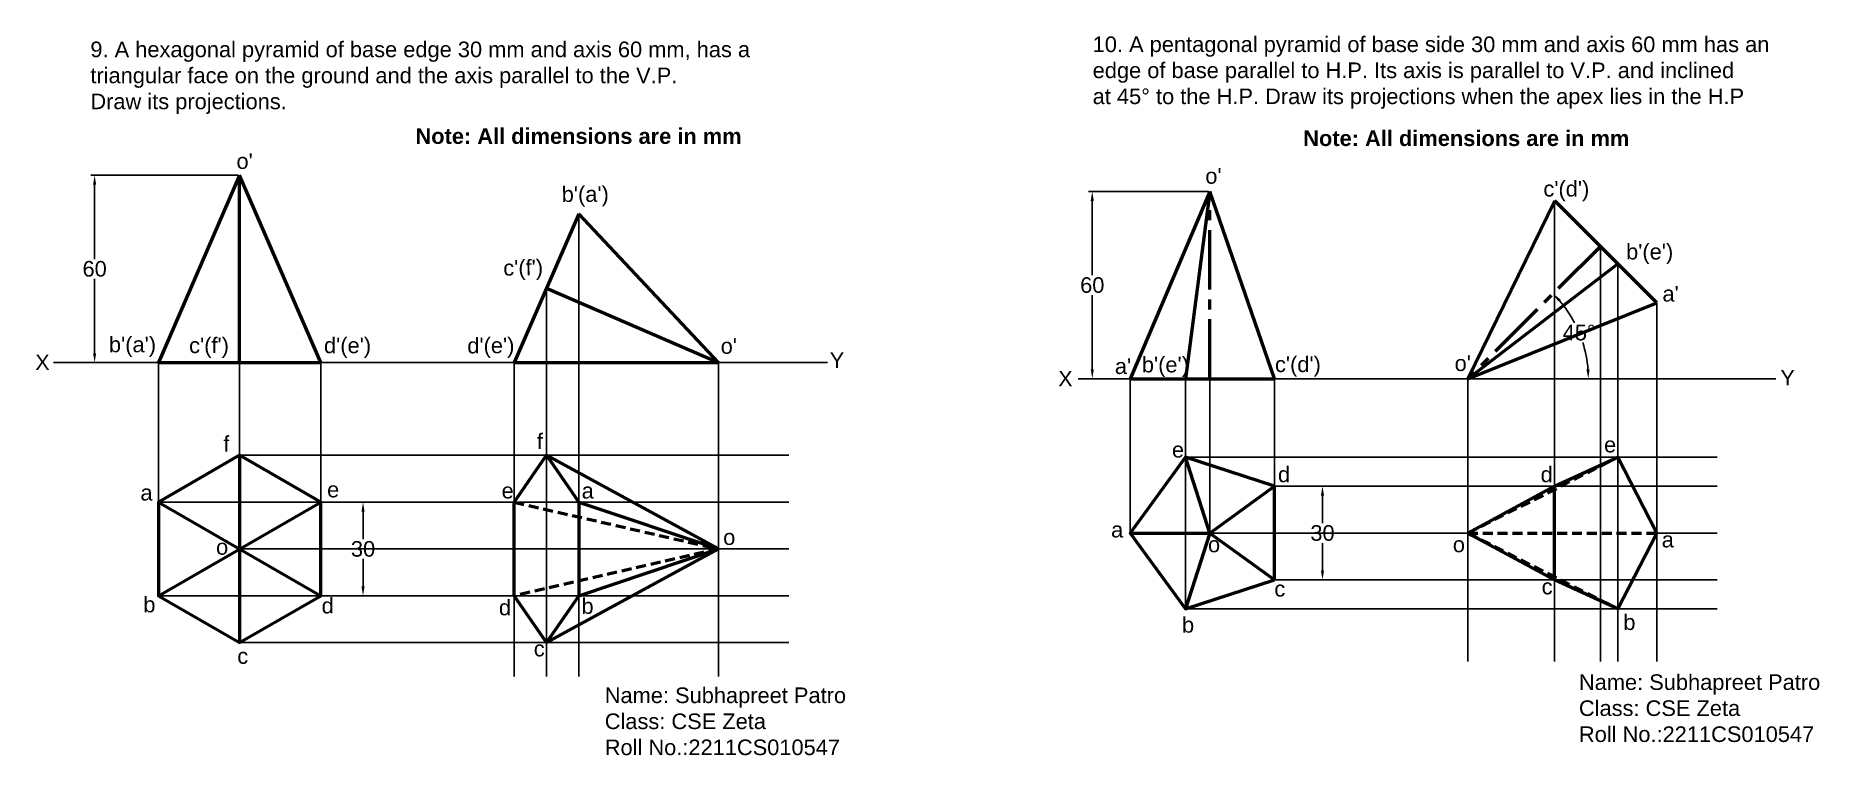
# Model space of a CAD drawing. Header units: millimetres. Extents: x 44 to 5246, y -101 to 201.
# Drawn here: x 3078 to 3649, y -42 to 189 of the extents above; entities that cross this region are included whole.
import ezdxf

# ---------------------------------------------------------------- set-up
doc = ezdxf.new("R2010")
doc.units = ezdxf.units.MM
doc.header["$PDMODE"] = 35
doc.header["$PDSIZE"] = 5
doc.linetypes.add('CENTER2', pattern=[28.575, 19.05, -3.175, 3.175, -3.175])
doc.linetypes.add('HIDDEN2', pattern=[4.7625, 3.175, -1.5875])
doc.styles.get("Standard").update_dxf_attribs({"font": 'arial.ttf'})
doc.dimstyles.new('ISO-25', dxfattribs={"dimtxt": 5, "dimasz": 3, "dimexe": 1.25, "dimexo": 0.625, "dimtad": 1, "dimtih": 1, "dimtoh": 1, "dimdec": 0, "dimtxsty": 'Standard', "dimcen": 2.5, "dimadec": 0, "dimazin": 0, "dimtfac": 1, "dimtdec": 0, "dimtmove": 0, "dimatfit": 3, "dimfxl": 1, "dimarcsym": 0})

msp = doc.modelspace()

# ---------------------------------------------------------------- texts
at = {"linetype": 'HIDDEN2', "char_height": 5, "attachment_point": 1}
for s, width, insert in [('10. A pentagonal pyramid of base side 30 mm and axis 60 mm has an \\Pedge of base parallel to H.P. Its axis is parallel to V.P. and inclined \\Pat 45° to the H.P. Draw its projections when the apex lies in the H.P', 317.6971, (3416.08, 188.65)), ("a'", 4.0052, (3423.18, 85.5)), ('f', 2.1811, (3137.77, 60.67)), ('f', 2.1811, (3238.15, 61.45)), ('e', 2.1811, (3441.45, 58.75)), ('e', 2.1811, (3579.8, 60.38)), ('d', 2.3154, (3475.4, 50.84)), ('d', 2.3154, (3559.48, 50.84)), ('a', 5.2401, (3111.22, 44.98)), ('e', 2.1811, (3170.98, 45.98)), ('e', 2.1811, (3226.85, 45.63)), ('a', 5.2401, (3252.47, 45.61)), ('   a', 9.8271, (3416.15, 33.13)), ('   a', 9.8271, (3592.43, 29.95)), ('c', 4.6943, (3474.24, 14.19)), ('c', 4.6943, (3559.82, 14.91)), ('b', 4.7644, (3112.15, 9.16)), ('d', 2.3154, (3169.24, 8.79)), ('d', 2.3154, (3225.99, 8.2)), ('b', 4.7644, (3252.42, 8.66)), ('b', 4.7644, (3444.68, 2.64)), ('b', 4.7644, (3585.97, 3.49)), ('c', 4.6943, (3142.24, -7.35)), ('c', 4.6943, (3237.16, -4.97))]:
    msp.add_mtext_dynamic_manual_height_columns(s, width=width, gutter_width=25, heights=[0], dxfattribs=dict(at, insert=insert))
at = {"char_height": 5, "attachment_point": 1}
for s, width, insert in [('9. A hexagonal pyramid of base edge 30 mm and axis 60 mm, has a \\Ptriangular face on the ground and the axis parallel to the V.P. \\PDraw its projections.', 335.6021, (3095.2, 187.02)), ('{\\fArial|b1|i0|c0|p34;Note: All dimensions are in mm}', 133.4861, (3199.28, 159.23)), ('{\\fArial|b1|i0|c0|p34;Note: All dimensions are in mm}', 139.4651, (3483.49, 158.55)), ("o'", 7.8963, (3141.97, 151.22)), ("o'", 7.8963, (3452.14, 146.47)), ("c'(f')", 12.6871, (3126.81, 92.19)), ("d'(e')", 1.4857, (3169.99, 92.18)), ('X', 4.7435, (3077.53, 86.75)), ('Y', 11.0027, (3331.89, 87.44)), ("b'(e')", 9.4385, (3431.82, 86.02)), ("c'(d')", 19.7399, (3474.44, 86.13)), ('X', 4.7435, (3405.03, 81.51)), ('Y', 11.0027, (3636.22, 81.83)), ('o', 8.0433, (3297.79, 30.74)), ('o', 8.0433, (3135.43, 27.61)), ('o', 8.0433, (3453, 28.41)), ('o', 8.0433, (3531.38, 28.41)), ('Name: Subhapreet Patro\\PClass: CSE Zeta\\PRoll No.:2211CS010547', 86.5823, (3571.75, -15.72)), ('Name: Subhapreet Patro\\PClass: CSE Zeta\\PRoll No.:2211CS010547', 101.4318, (3259.87, -19.93))]:
    msp.add_mtext_dynamic_manual_height_columns(s, width=width, gutter_width=25, heights=[0], dxfattribs=dict(at, insert=insert))
at = {"linetype": 'CENTER2', "insert": (3246.08, 140.62), "char_height": 5, "attachment_point": 1, "rotation": 0.2868}
msp.add_mtext_dynamic_manual_height_columns("b'(a')", width=14.1216, gutter_width=25, heights=[0], dxfattribs=at)
at = {"char_height": 5, "attachment_point": 1}
for s, width, insert, rotation in [("c'(d')", 19.7399, (3560.38, 142.37), 359.9679), ("b'(e')", 9.4385, (3586.85, 122.21), 0.0227), ("c'(f')", 12.6871, (3227.34, 117), 0.9285), ("d'(e')", 1.4857, (3215.85, 92.11), 0.3375), ("o'", 7.8963, (3296.97, 91.97), 0.2572), ("o'", 7.8963, (3531.97, 86.48), 359.5941)]:
    msp.add_mtext_dynamic_manual_height_columns(s, width=width, gutter_width=25, heights=[0], dxfattribs=dict(at, insert=insert, rotation=rotation))
at = {"linetype": 'HIDDEN2', "insert": (3598.49, 108.73), "char_height": 5, "attachment_point": 1, "rotation": 359.9809}
msp.add_mtext_dynamic_manual_height_columns("a'", width=4.0052, gutter_width=25, heights=[0], dxfattribs=at)
at = {"linetype": 'CENTER2', "insert": (3101.14, 92.47), "char_height": 5, "attachment_point": 1}
msp.add_mtext_dynamic_manual_height_columns("b'(a')", width=14.1216, gutter_width=25, heights=[0], dxfattribs=at)

# ---------------------------------------------------------------- blocks, each defined once
blk = doc.blocks.new('*D22')
at = {"color": 0, "lineweight": -2, "transparency": 16777216}
for p, q in [((3142.37, 144.18), (3095.31, 144.18)), ((3096.56, 141.18), (3096.56, 117.35)), ((3096.56, 87.18), (3096.56, 111)), ((3142.37, 84.18), (3095.31, 84.18))]:
    blk.add_line(p, q, dxfattribs=at)
at = {"color": 0, "transparency": 16777216}
for points in [[(3096.06, 141.18), (3097.06, 141.18), (3096.56, 144.18)], [(3096.06, 87.18), (3097.06, 87.18), (3096.56, 84.18)]]:
    blk.add_solid(points, dxfattribs=at)
at = {"layer": 'Defpoints', "color": 0, "transparency": 16777216}
for p in [(3096.56, 144.18), (3142.99, 144.18), (3142.99, 84.18)]:
    blk.add_point(p, dxfattribs=at)
at = {"color": 0, "transparency": 16777216, "insert": (3096.56, 114.18), "char_height": 5, "attachment_point": 5}
blk.add_mtext('60', dxfattribs=at)
blk = doc.blocks.new('*D23')
at = {"color": 0, "lineweight": -2, "transparency": 16777216}
for p, q in [((3169.6, 39.45), (3183.74, 39.45)), ((3182.49, 36.45), (3182.49, 27.63)), ((3182.49, 12.45), (3182.49, 21.27)), ((3169.6, 9.45), (3183.74, 9.45))]:
    blk.add_line(p, q, dxfattribs=at)
at = {"color": 0, "transparency": 16777216}
for points in [[(3181.99, 36.45), (3182.99, 36.45), (3182.49, 39.45)], [(3181.99, 12.45), (3182.99, 12.45), (3182.49, 9.45)]]:
    blk.add_solid(points, dxfattribs=at)
at = {"layer": 'Defpoints', "color": 0, "transparency": 16777216}
for p in [(3168.98, 39.45), (3168.98, 9.45), (3182.49, 9.45)]:
    blk.add_point(p, dxfattribs=at)
at = {"color": 0, "transparency": 16777216, "insert": (3182.49, 24.45), "char_height": 5, "attachment_point": 5}
blk.add_mtext('30', dxfattribs=at)
blk = doc.blocks.new('*D24')
at = {"color": 0, "lineweight": -2, "transparency": 16777216}
for start, end in [(27.6979, 40.5424), (4.4576, 17.4911)]:
    blk.add_arc((3536.2, 78.98), 38.57, start, end, dxfattribs=at)
at = {"color": 0, "transparency": 16777216}
for points in [[(3565.14, 103.71), (3565.88, 104.39), (3563.47, 106.25)], [(3575.15, 81.99), (3574.15, 81.96), (3574.77, 78.98)]]:
    blk.add_solid(points, dxfattribs=at)
at = {"layer": 'Defpoints', "color": 0, "transparency": 16777216}
for p in [(3578.62, 121.4), (3573.45, 88.96), (3411.47, 78.98), (3536.2, 78.98), (3634.83, 78.98)]:
    blk.add_point(p, dxfattribs=at)
at = {"color": 0, "transparency": 16777216, "insert": (3571.83, 93.74), "char_height": 5, "attachment_point": 5}
blk.add_mtext('45°', dxfattribs=at)
blk = doc.blocks.new('*D25')
at = {"color": 0, "lineweight": -2, "transparency": 16777216}
for p, q in [((3453.01, 138.98), (3414.7, 138.98)), ((3415.95, 135.98), (3415.95, 112.16)), ((3415.95, 81.98), (3415.95, 105.8)), ((3453.01, 78.98), (3414.7, 78.98))]:
    blk.add_line(p, q, dxfattribs=at)
at = {"color": 0, "transparency": 16777216}
for points in [[(3415.45, 135.98), (3416.45, 135.98), (3415.95, 138.98)], [(3415.45, 81.98), (3416.45, 81.98), (3415.95, 78.98)]]:
    blk.add_solid(points, dxfattribs=at)
at = {"layer": 'Defpoints', "color": 0, "transparency": 16777216}
for p in [(3453.63, 138.98), (3415.95, 78.98), (3453.63, 78.98)]:
    blk.add_point(p, dxfattribs=at)
at = {"color": 0, "transparency": 16777216, "insert": (3415.95, 108.98), "char_height": 5, "attachment_point": 5}
blk.add_mtext('60', dxfattribs=at)
blk = doc.blocks.new('*D26')
at = {"color": 0, "lineweight": -2, "transparency": 16777216}
for p, q in [((3474.9, 44.54), (3490.9, 44.54)), ((3489.65, 41.54), (3489.65, 32.72)), ((3489.65, 17.54), (3489.65, 26.36)), ((3474.9, 14.54), (3490.9, 14.54))]:
    blk.add_line(p, q, dxfattribs=at)
at = {"color": 0, "transparency": 16777216}
for points in [[(3489.15, 41.54), (3490.15, 41.54), (3489.65, 44.54)], [(3489.15, 17.54), (3490.15, 17.54), (3489.65, 14.54)]]:
    blk.add_solid(points, dxfattribs=at)
at = {"layer": 'Defpoints', "color": 0, "transparency": 16777216}
for p in [(3474.28, 44.54), (3474.28, 14.54), (3489.65, 14.54)]:
    blk.add_point(p, dxfattribs=at)
at = {"color": 0, "transparency": 16777216, "insert": (3489.65, 29.54), "char_height": 5, "attachment_point": 5}
blk.add_mtext('30', dxfattribs=at)

# ---------------------------------------------------------------- dimensions: what is measured, and where the dimension line sits
for p1, p2, distance, picture, middle in [((3142.99, 84.18), (3142.99, 144.18), 46.44, '*D22', (3096.56, 114.18)), ((3453.63, 138.98), (3453.63, 78.98), -37.68, '*D25', (3415.95, 108.98)), ((3474.28, 44.54), (3474.28, 14.54), 15.37, '*D26', (3489.65, 29.54)), ((3168.98, 39.45), (3168.98, 9.45), 13.51, '*D23', (3182.49, 24.45))]:
    dim = msp.add_aligned_dim(p1=p1, p2=p2, distance=distance, dimstyle='ISO-25')
    dim.commit()
    dim.dimension.update_dxf_attribs({"geometry": picture, "text_midpoint": middle})
dim = msp.add_angular_dim_2l(base=(3573.45, 88.96), line1=((3411.47, 78.98), (3634.83, 78.98)), line2=((3578.62, 121.4), (3536.2, 78.98)), dimstyle='ISO-25')
dim.commit()
dim.dimension.update_dxf_attribs({"geometry": '*D24', "text_midpoint": (3571.83, 93.74)})

# ---------------------------------------------------------------- linework, layer by layer
at = {"lineweight": 53}
for p, q in [((3142.99, 144.18), (3117.01, 84.18)), ((3142.99, 84.18), (3142.99, 144.18)), ((3168.98, 84.18), (3142.99, 144.18)), ((3453.63, 138.98), (3428.11, 78.98)), ((3453.63, 138.98), (3445.75, 78.98)), ((3474.28, 78.98), (3453.63, 138.98)), ((3251.53, 131.86), (3230.88, 84.18)), ((3296.26, 84.18), (3251.53, 131.86)), ((3564.03, 136), (3536.2, 78.98)), ((3596.67, 103.36), (3564.03, 136)), ((3536.2, 78.98), (3584.2, 115.83)), ((3241.2, 108.02), (3296.26, 84.18)), ((3536.2, 78.98), (3596.67, 103.36)), ((3117.01, 84.18), (3168.98, 84.18)), ((3230.88, 84.18), (3296.26, 84.18)), ((3428.11, 78.98), (3474.28, 78.98)), ((3142.99, 54.45), (3142.99, -5.55)), ((3241.2, 54.45), (3296.26, 24.45)), ((3453.63, 29.54), (3445.75, 53.81)), ((3453.63, 29.54), (3474.28, 44.54)), ((3536.2, 29.54), (3563.93, 44.54)), ((3117.01, 39.45), (3168.98, 9.45)), ((3117.01, 9.45), (3168.98, 39.45)), ((3251.53, 39.45), (3296.26, 24.45)), ((3428.11, 29.54), (3453.63, 29.54)), ((3453.63, 29.54), (3445.75, 5.27)), ((3453.63, 29.54), (3474.28, 14.54)), ((3536.2, 29.54), (3563.93, 14.54)), ((3296.26, 24.45), (3241.2, -5.55)), ((3251.53, 9.45), (3296.26, 24.45))]:
    msp.add_line(p, q, dxfattribs=at)
at = {"linetype": 'CENTER2', "lineweight": 53}
for p, q in [((3453.63, 78.98), (3453.63, 138.98)), ((3578.62, 121.4), (3536.2, 78.98))]:
    msp.add_line(p, q, dxfattribs=at)
for p, q in [((3251.53, 131.86), (3251.53, -16.42)), ((3563.93, 135.8), (3563.93, -11.58)), ((3578.62, 121.4), (3578.62, -11.58)), ((3584.2, 115.83), (3584.2, -11.58)), ((3241.2, 108.02), (3241.2, -16.42)), ((3596.67, 103.36), (3596.67, -11.58)), ((3083.44, 84.18), (3331.21, 84.18)), ((3117.01, 39.45), (3117.01, 84.18)), ((3142.99, -5.55), (3142.99, 84.18)), ((3168.98, 39.45), (3168.98, 84.18)), ((3230.88, 84.18), (3230.88, -16.42)), ((3296.26, 84.18), (3296.26, -16.42)), ((3411.47, 78.98), (3634.83, 78.98)), ((3428.11, 29.54), (3428.11, 78.98)), ((3445.75, 5.27), (3445.75, 78.98)), ((3453.63, 29.54), (3453.63, 78.98)), ((3474.28, 44.54), (3474.28, 78.98)), ((3536.2, 78.98), (3536.2, -11.58)), ((3142.99, 54.45), (3318.8, 54.45)), ((3445.75, 53.81), (3616.04, 53.81)), ((3474.28, 44.54), (3616.04, 44.54)), ((3117.01, 39.45), (3318.8, 39.45)), ((3453.63, 29.54), (3536.2, 29.54)), ((3596.67, 29.54), (3616.04, 29.54)), ((3142.99, 24.45), (3318.8, 24.45)), ((3474.28, 14.54), (3616.04, 14.54)), ((3117.01, 9.45), (3318.8, 9.45)), ((3445.75, 5.27), (3616.04, 5.27)), ((3142.99, -5.55), (3318.8, -5.55))]:
    msp.add_line(p, q)
at = {"linetype": 'HIDDEN2', "lineweight": 53}
for p, q in [((3536.2, 29.54), (3584.2, 53.81)), ((3230.88, 39.45), (3296.26, 24.45)), ((3536.2, 29.54), (3584.2, 5.27)), ((3536.2, 29.54), (3596.67, 29.54)), ((3296.26, 24.45), (3230.88, 9.45))]:
    msp.add_line(p, q, dxfattribs=at)
at = {"lineweight": 53}
for points in [[(3142.99, 54.45), (3117.01, 39.45), (3117.01, 9.45), (3142.99, -5.55), (3168.98, 9.45), (3168.98, 39.45)], [(3474.28, 14.54), (3474.28, 44.54), (3445.75, 53.81), (3428.11, 29.54), (3445.75, 5.27)]]:
    msp.add_lwpolyline(points, close=True, dxfattribs=at)
for points in [[(3230.88, 39.45), (3241.2, 54.45), (3251.53, 39.45), (3251.53, 9.45), (3241.2, -5.55), (3230.88, 9.45), (3230.88, 39.45)], [(3596.67, 29.54), (3584.2, 5.27), (3563.93, 14.54), (3563.93, 44.54), (3584.2, 53.81), (3596.67, 29.54)]]:
    msp.add_lwpolyline(points, dxfattribs=at)

msp.set_redraw_order([(e.dxf.handle, doc.entitydb.next_handle()) for e in msp.query("TEXT MTEXT ATTDEF DIMENSION ARC_DIMENSION")])  # texts and dimensions are drawn at this point

doc.saveas('drawing.dxf')
